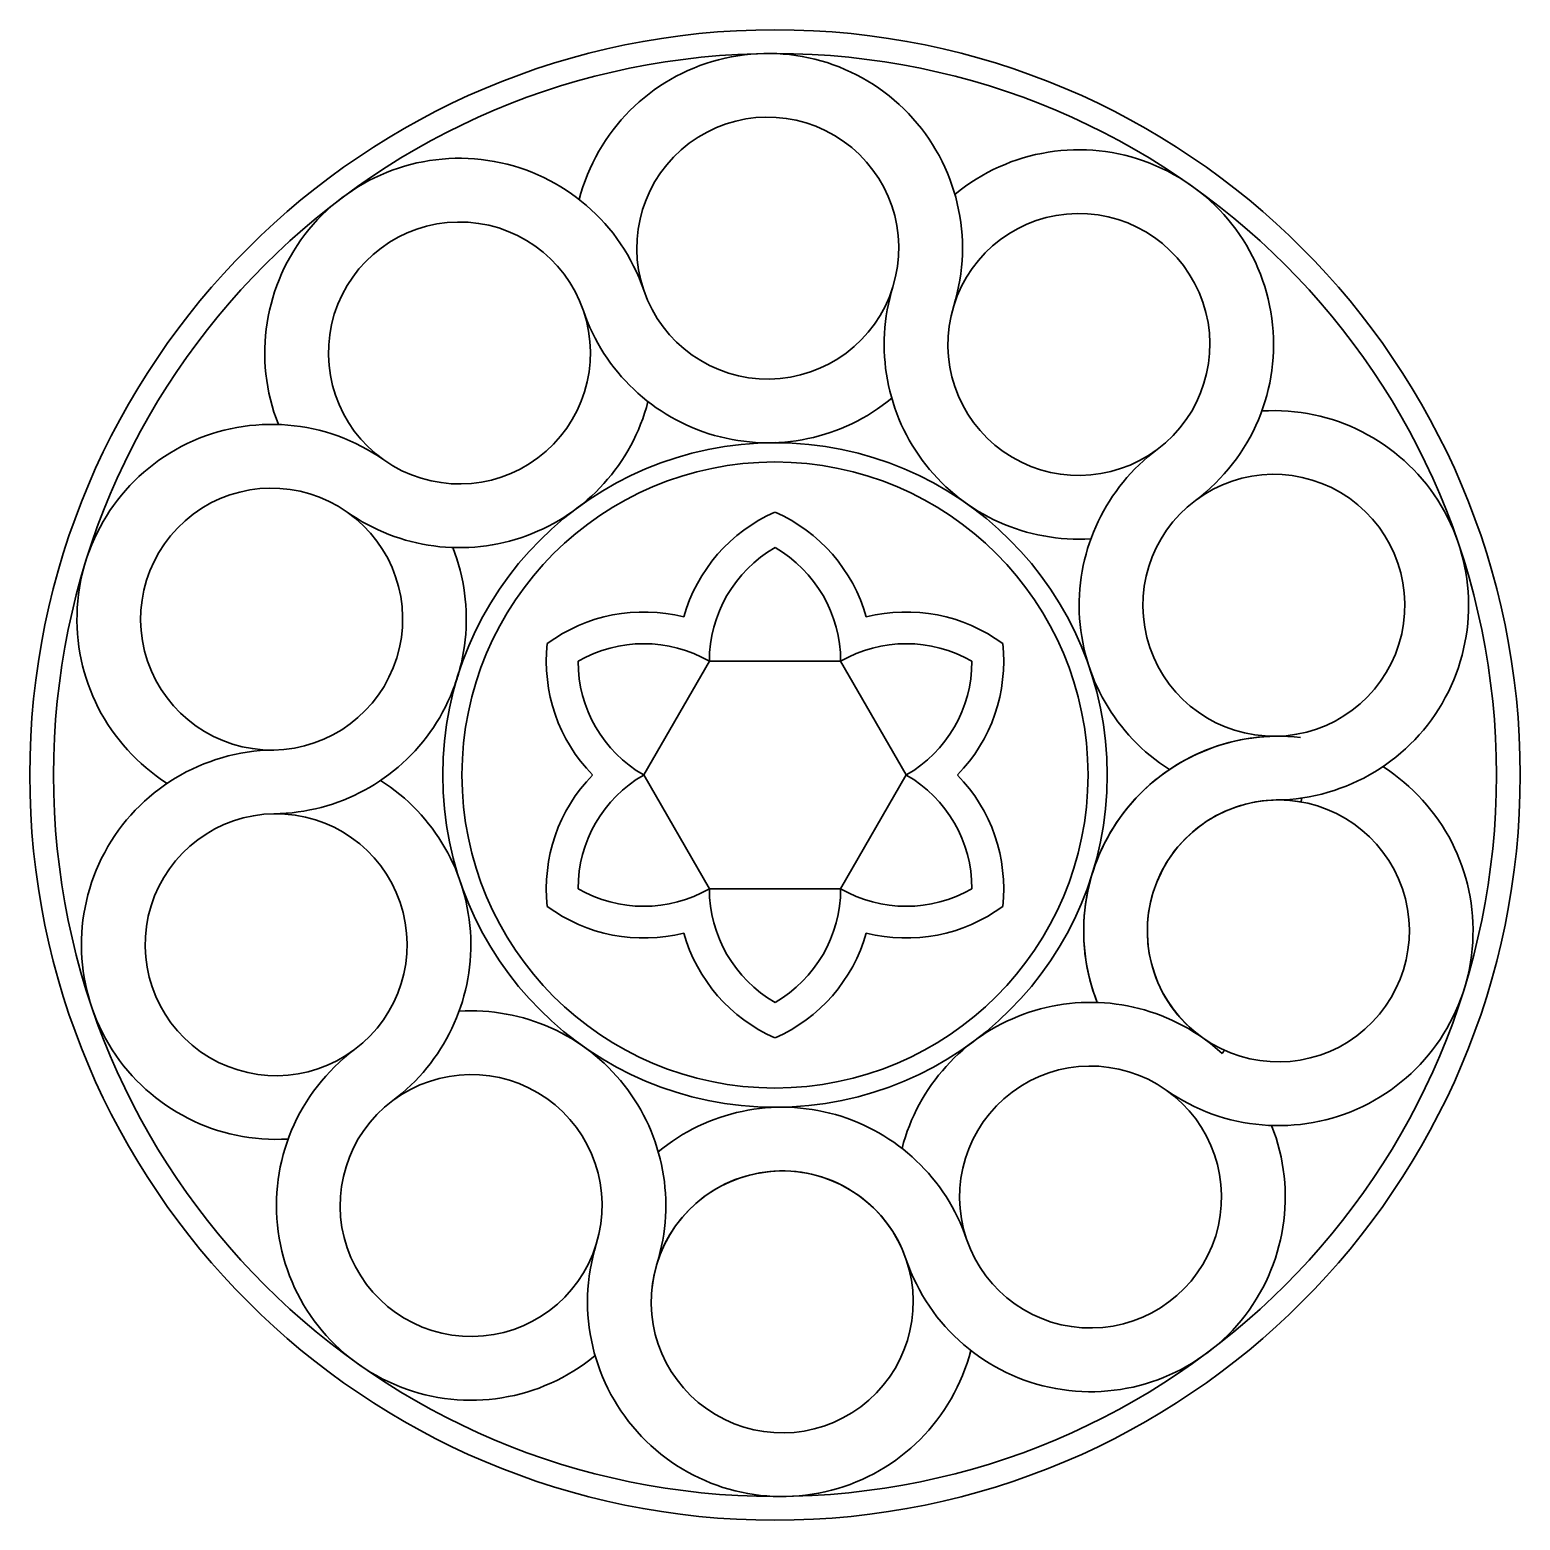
# Model space of a CAD drawing. Header units: millimetres. Extents: x 972 to 6943, y 1448 to 1632.
# Drawn here: x 5903.1 to 6034.3, y 1465.9 to 1597.2 of the extents above; entities that cross this region are included whole.
import ezdxf

# ---------------------------------------------------------------- set-up
doc = ezdxf.new("R2010")
doc.units = ezdxf.units.MM
doc.layers.add('contornos', color=7, linetype='Continuous', lineweight=30)

msp = doc.modelspace()

# ---------------------------------------------------------------- linework, layer by layer
at = {"layer": 'contornos', "ltscale": 0.13}
msp.add_lwpolyline([(5957.144, 1531.556), (5962.924, 1521.545), (5974.483, 1521.545), (5980.263, 1531.556), (5974.483, 1541.567), (5962.924, 1541.567)], close=True, dxfattribs=at)
for radius in [65.612, 63.522, 29.255, 27.56]:
    msp.add_circle((5968.703, 1531.556), radius, dxfattribs=at)
for centre, radius, start, end in [((5968.067, 1577.948), 17.142, 342.78635, 165.54679), ((5968.067, 1577.948), 17.142, 342.78635, 165.54679), ((5968.067, 1577.948), 11.533, 342.78635, 198.78635), ((5968.067, 1577.948), 11.533, 342.78635, 198.78635), ((5995.457, 1569.462), 17.142, 306.78635, 129.54679), ((5940.92, 1568.714), 17.142, 18.78635, 201.54679), ((5940.92, 1568.714), 11.533, 18.78635, 234.78635), ((5995.457, 1569.462), 11.533, 306.78635, 162.78635), ((5968.067, 1577.948), 11.533, 198.78635, 342.78635), ((5940.92, 1568.714), 17.142, 18.67157, 18.78635), ((5940.92, 1568.714), 17.142, 18.67157, 18.78635), ((5995.457, 1569.462), 17.142, 162.78635, 273.54679), ((5995.457, 1569.462), 17.142, 162.78635, 273.54679), ((5995.457, 1569.462), 17.142, 162.64379, 162.78635), ((5940.92, 1568.714), 11.533, 234.78635, 18.78635), ((5940.92, 1568.714), 11.533, 234.78635, 18.78635), ((5968.067, 1577.948), 17.142, 198.64379, 198.78635), ((5968.067, 1577.948), 17.142, 198.64379, 198.78635), ((5968.067, 1577.948), 17.142, 198.78635, 309.54679), ((5995.457, 1569.462), 11.533, 162.78635, 306.78635), ((5995.457, 1569.462), 11.533, 162.78635, 306.78635), ((5968.067, 1577.948), 17.142, 342.67157, 342.78635), ((5940.92, 1568.714), 17.142, 234.78635, 345.54679), ((5940.92, 1568.714), 17.142, 234.78635, 345.54679), ((6012.628, 1546.498), 17.142, 270.78635, 93.54679), ((6012.628, 1546.498), 17.142, 270.78635, 93.54679), ((5924.385, 1545.286), 17.142, 54.78635, 237.54679), ((5968.067, 1577.948), 17.142, 270.78635, 272.12875), ((6012.628, 1546.498), 17.142, 126.64379, 126.78635), ((6012.628, 1546.498), 17.142, 126.64379, 126.78635), ((5924.385, 1545.286), 17.142, 54.67157, 54.78635), ((6012.628, 1546.498), 17.142, 126.78635, 237.54679), ((6012.628, 1546.498), 11.533, 270.78635, 126.78635), ((6012.628, 1546.498), 11.533, 270.78635, 126.78635), ((5924.385, 1545.286), 11.533, 54.78635, 270.78635), ((6012.628, 1546.498), 11.533, 126.78635, 270.78635), ((5995.457, 1569.462), 17.142, 306.67157, 306.78635), ((5995.457, 1569.462), 17.142, 306.67157, 306.78635), ((5924.385, 1545.286), 11.533, 270.78635, 54.78635), ((5940.92, 1568.714), 17.142, 234.64379, 234.78635), ((5974.483, 1541.567), 14.354, 113.74428, 164.22033), ((5962.924, 1541.567), 14.354, 15.77967, 66.25572), ((5924.385, 1545.286), 17.142, 270.78635, 21.54679), ((5974.483, 1541.567), 11.559, 120, 180), ((5962.924, 1541.567), 11.559, 0, 60), ((5957.144, 1531.556), 14.354, 75.77967, 126.25572), ((5980.263, 1531.556), 14.354, 53.74428, 104.22033), ((5962.924, 1541.567), 14.354, 173.74428, 224.22033), ((5957.144, 1531.556), 11.559, 60, 120), ((5980.263, 1531.556), 11.559, 60, 120), ((5974.483, 1541.567), 14.354, 315.77967, 6.25572), ((5962.924, 1541.567), 11.559, 180, 240), ((5974.483, 1541.567), 11.559, 300, 0), ((5924.385, 1545.286), 17.142, 338.453, 342.78635), ((6013.022, 1517.826), 17.142, 83.43194, 201.54679), ((6013.022, 1517.826), 17.142, 90.78635, 201.54679), ((6013.022, 1517.826), 17.142, 90.64379, 90.78635), ((5924.779, 1516.614), 17.142, 90.78635, 273.54679), ((5924.779, 1516.614), 17.142, 90.67157, 90.78635), ((5962.924, 1521.545), 14.354, 135.77967, 186.25572), ((5962.924, 1521.545), 11.559, 120, 180), ((5974.483, 1521.545), 11.559, 0, 60), ((5974.483, 1521.545), 14.354, 353.74428, 44.22033), ((6013.022, 1517.826), 17.142, 234.78635, 57.54679), ((5924.779, 1516.614), 17.142, 306.78635, 57.54679), ((6013.022, 1517.826), 11.533, 79.92573, 234.78635), ((6013.022, 1517.826), 11.533, 90.78635, 234.78635), ((6013.022, 1517.826), 11.533, 234.78635, 90.78635), ((6012.628, 1546.498), 17.142, 270.67157, 270.78635), ((5968.703, 1531.556), 46.397, 357.06511, 357.49516), ((5924.779, 1516.614), 11.533, 90.78635, 306.78635), ((5924.385, 1545.286), 17.142, 270.64379, 270.78635), ((5924.779, 1516.614), 11.533, 306.78635, 90.78635), ((5957.144, 1531.556), 11.559, 240, 300), ((5974.483, 1521.545), 11.559, 180, 240), ((5962.924, 1521.545), 11.559, 300, 0), ((5980.263, 1531.556), 11.559, 240, 300), ((5957.144, 1531.556), 14.354, 233.74428, 284.22033), ((5980.263, 1531.556), 14.354, 255.77967, 306.25572), ((5974.483, 1521.545), 14.354, 195.77967, 246.25572), ((5962.924, 1521.545), 14.354, 293.74428, 344.22033), ((5941.95, 1493.65), 17.142, 342.78635, 93.54679), ((5996.487, 1494.398), 17.142, 54.78635, 165.54679), ((5996.487, 1494.398), 17.142, 47.43194, 54.78635), ((5996.487, 1494.398), 17.142, 47.43194, 54.78635), ((5941.95, 1493.65), 17.142, 126.78635, 309.54679), ((5941.95, 1493.65), 17.142, 126.78635, 309.54679), ((5941.95, 1493.65), 17.142, 126.67157, 126.78635), ((5968.703, 1531.556), 46.397, 328.07753, 328.50758), ((5941.95, 1493.65), 11.533, 342.78635, 126.78635), ((5996.487, 1494.398), 11.533, 54.78635, 198.78635), ((6013.022, 1517.826), 17.142, 234.67157, 234.78635), ((6013.022, 1517.826), 17.142, 234.67157, 234.78635), ((5941.95, 1493.65), 11.533, 126.78635, 342.78635), ((5941.95, 1493.65), 11.533, 126.78635, 342.78635), ((5924.779, 1516.614), 17.142, 306.64379, 306.78635), ((5996.487, 1494.398), 11.533, 198.78635, 54.78635), ((5996.487, 1494.398), 11.533, 198.78635, 54.78635), ((5969.34, 1485.164), 17.142, 18.78635, 129.54679), ((5969.34, 1485.164), 17.142, 18.78635, 129.54679), ((5996.487, 1494.398), 17.142, 198.78635, 21.54679), ((5996.487, 1494.398), 17.142, 198.78635, 21.54679), ((5969.34, 1485.164), 11.533, 18.78635, 173.64696), ((5969.34, 1485.164), 11.533, 18.78635, 162.78635), ((5969.34, 1485.164), 17.142, 162.78635, 345.54679), ((5969.34, 1485.164), 17.142, 162.67157, 162.78635), ((5969.34, 1485.164), 17.142, 162.67157, 162.78635), ((5969.34, 1485.164), 17.142, 18.64379, 18.78635), ((5969.34, 1485.164), 11.533, 162.78635, 18.78635), ((5941.95, 1493.65), 17.142, 342.64379, 342.78635), ((5941.95, 1493.65), 17.142, 342.64379, 342.78635), ((5996.487, 1494.398), 17.142, 198.67157, 198.78635)]:
    msp.add_arc(centre, radius, start, end, dxfattribs=at)

doc.saveas('drawing.dxf')
